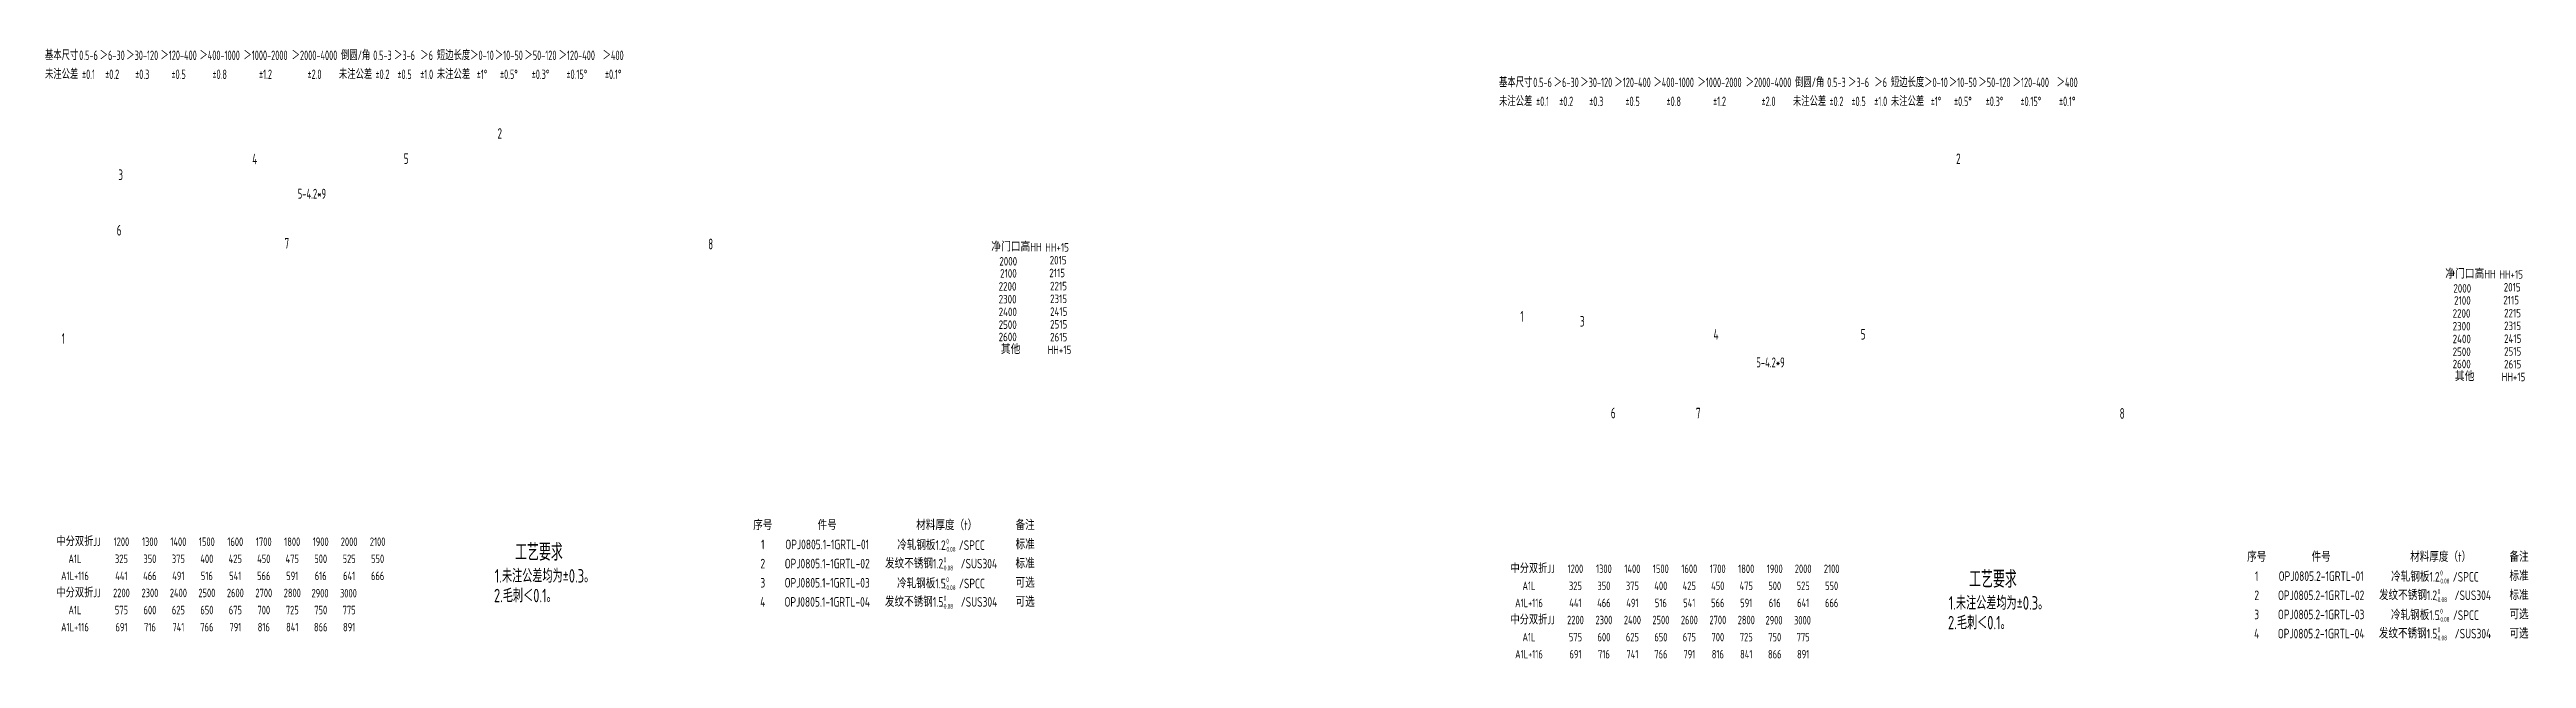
# Model space of a CAD drawing. Header units: inches. Extents: x 14216 to 120088, y -28687 to 23559.
# Drawn here: x 109618 to 116601, y 8305 to 10022 of the extents above; entities that cross this region are included whole.
import ezdxf
from ezdxf.enums import TextEntityAlignment as Align

# ---------------------------------------------------------------- set-up
doc = ezdxf.new("R2010")
doc.units = ezdxf.units.IN
doc.header["$LTSCALE"] = 0.3
doc.header["$MEASUREMENT"] = 0
for name, color, linetype in [('2', 2, 'Continuous'), ('2细实线', 2, 'Continuous'), ('7', 4, 'Continuous')]:
    doc.layers.add(name, color=color, linetype=linetype)
doc.layers.add('粗实线', color=7, linetype='Continuous', lineweight=30)
doc.styles.add('HZ', font='isocp2.shx', dxfattribs={"width": 0.7, "bigfont": 'hztxt.shx'})

msp = doc.modelspace()

# ---------------------------------------------------------------- texts
at = {"layer": '2', "color": 4, "style": 'HZ', "width": 0.7}
for s, p in [('2', (110880.6, 9770.3)), ('4', (110189.3, 9698.4)), ('5', (110616.5, 9699.5)), ('2', (114992.7, 9698.9)), ('3', (109811.7, 9653.8)), ('6', (109807.2, 9497.5)), ('7', (110280.2, 9460.9)), ('8', (111474.6, 9458.6)), ('1', (109652.1, 9192.3)), ('1', (113764.2, 9254.8)), ('3', (113932.3, 9240.9)), ('4', (114309, 9204.1)), ('5', (114724, 9204.5)), ('6', (114019.5, 8982.3)), ('7', (114259.1, 8981.9)), ('8', (115453.9, 8981.2))]:
    msp.add_text(s, height=30, dxfattribs=at).set_placement(p)
at = {"layer": '2', "style": 'HZ', "width": 0.8}
for s, p in [('序号', (111628.6, 8680.8)), ('件号', (111810.3, 8680.8)), ('材料厚度（t）', (112147.2, 8680.8)), ('备注', (112368.2, 8680.8)), ('1', (111628.6, 8626.8)), ('OPJ0805.1-1GRTL-01', (111810.3, 8626.8)), ('发纹不锈钢1.2    /SUS304 ', (112137.5, 8572.8)), ('冷轧钢板1.2   /SPCC', (112131, 8624.8)), ('标准', (112368.2, 8626.8)), ('标准', (112368.2, 8572.8)), ('序号', (115840.3, 8591.5)), ('件号', (116022, 8591.5)), ('材料厚度（t）', (116358.9, 8591.5)), ('备注', (116579.9, 8591.5)), ('3', (111628.6, 8518.8)), ('2', (111628.6, 8572.8)), ('OPJ0805.1-1GRTL-03', (111810.3, 8518.8)), ('OPJ0805.1-1GRTL-02', (111810.3, 8572.8)), ('冷轧钢板1.5   /SPCC', (112131, 8516.8)), ('可选', (112368.2, 8518.8)), ('1', (115840.3, 8537.5)), ('OPJ0805.2-1GRTL-01', (116022, 8537.5)), ('冷轧钢板1.2   /SPCC', (116342.7, 8535.5)), ('标准', (116579.9, 8537.5)), ('4', (111628.6, 8464.8)), ('OPJ0805.1-1GRTL-04', (111810.3, 8464.8)), ('发纹不锈钢1.5    /SUS304 ', (112137.5, 8464.8)), ('可选', (112368.2, 8464.8)), ('2', (115840.3, 8483.5)), ('OPJ0805.2-1GRTL-02', (116022, 8483.5)), ('发纹不锈钢1.2    /SUS304 ', (116349.2, 8483.5)), ('标准', (116579.9, 8483.5)), ('4', (115840.3, 8375.5)), ('3', (115840.3, 8429.5)), ('OPJ0805.2-1GRTL-04', (116022, 8375.5)), ('OPJ0805.2-1GRTL-03', (116022, 8429.5)), ('发纹不锈钢1.5    /SUS304 ', (116349.2, 8375.5)), ('冷轧钢板1.5   /SPCC', (116342.7, 8427.5)), ('可选', (116579.9, 8429.5)), ('可选', (116579.9, 8375.5))]:
    msp.add_text(s, height=27, dxfattribs=at).set_placement(p, align=Align.MIDDLE_CENTER)
at = {"layer": '2', "color": 6, "style": 'HZ', "width": 0.75}
for s, p in [('1.未注公差均为±0.3。', (110873, 8519.2)), ('2.毛刺＜0.1。', (110870.8, 8463.8)), ('1.未注公差均为±0.3。', (114972.1, 8442.9)), ('2.毛刺＜0.1。', (114970, 8387.5))]:
    msp.add_text(s, height=38, dxfattribs=at).set_placement(p)
at = {"layer": '2', "color": 6, "char_height": 28, "attachment_point": 5, "style": 'HZ'}
for insert in [(110357.4, 9615.4), (114469.5, 9139.9)]:
    msp.add_mtext('\\A1;5-4.2*9', dxfattribs=dict(at, insert=insert))
at = {"layer": '2', "char_height": 13.73, "attachment_point": 1, "style": 'HZ'}
for insert in [(112131.9, 8590.2), (112139.1, 8642.7), (112139.1, 8534.7), (116350.8, 8553.4), (112131.9, 8482.2), (116343.6, 8500.9), (116343.6, 8392.9), (116350.8, 8445.4)]:
    msp.add_mtext(' 0\\P-0.08', dxfattribs=dict(at, insert=insert))
at = {"layer": '2细实线', "linetype": 'ByBlock', "style": 'HZ', "width": 0.65}
for s, p in [('基本尺寸', (109652, 10005.6)), ('0.5-6', (109727.7, 10005.6)), ('＞6-30', (109794.5, 10005.6)), ('＞30-120', (109879.2, 10005.6)), ('＞120-400', (109981.7, 10005.6)), ('＞400-1000', (110097.5, 10005.6)), ('＞1000-2000', (110226.7, 10005.6)), ('＞2000-4000', (110364.8, 10005.6)), ('倒圆/角', (110480.6, 10005.6)), ('0.5-3', (110556.4, 10005.6)), ('＞3-6', (110618.7, 10005.6)), ('＞6', (110681.1, 10005.6)), ('短边长度', (110756.8, 10005.6)), ('＞0-10', (110837, 10005.6)), ('＞10-50', (110912.8, 10005.6)), ('＞50-120', (111001.9, 10005.6)), ('＞120-400', (111104.3, 10005.6)), ('＞400', (111206.8, 10005.6)), ('未注公差', (109652, 9952.1)), ('%%p0.1', (109727.7, 9952.1)), ('%%p0.2', (109794.5, 9952.1)), ('%%p0.3', (109879.2, 9952.1)), ('%%p0.5', (109981.7, 9952.1)), ('%%p0.8', (110097.5, 9952.1)), ('%%p1.2', (110226.7, 9952.1)), ('%%p2.0', (110364.8, 9952.1)), ('未注公差', (110480.6, 9952.1)), ('%%p0.2', (110556.4, 9952.1)), ('%%p0.5', (110618.7, 9952.1)), ('%%p1.0', (110681.1, 9952.1)), ('未注公差', (110756.8, 9952.1)), ('%%p1%%d', (110837, 9952.1)), ('%%p0.5%%d', (110912.8, 9952.1)), ('%%p0.3%%d', (111001.9, 9952.1)), ('%%p0.15%%d', (111104.3, 9952.1)), ('%%p0.1%%d', (111206.8, 9952.1)), ('基本尺寸', (113751.2, 9929.3)), ('0.5-6', (113826.9, 9929.3)), ('＞6-30', (113893.7, 9929.3)), ('＞30-120', (113978.4, 9929.3)), ('＞120-400', (114080.8, 9929.3)), ('＞400-1000', (114196.7, 9929.3)), ('＞1000-2000', (114325.9, 9929.3)), ('＞2000-4000', (114464, 9929.3)), ('倒圆/角', (114579.8, 9929.3)), ('0.5-3', (114655.5, 9929.3)), ('＞3-6', (114717.9, 9929.3)), ('＞6', (114780.3, 9929.3)), ('短边长度', (114856, 9929.3)), ('＞0-10', (114936.2, 9929.3)), ('＞10-50', (115011.9, 9929.3)), ('＞50-120', (115101, 9929.3)), ('＞120-400', (115203.5, 9929.3)), ('＞400', (115306, 9929.3)), ('未注公差', (113751.2, 9875.8)), ('%%p0.1', (113826.9, 9875.8)), ('%%p0.2', (113893.7, 9875.8)), ('%%p0.3', (113978.4, 9875.8)), ('%%p0.5', (114080.8, 9875.8)), ('%%p0.8', (114196.7, 9875.8)), ('%%p1.2', (114325.9, 9875.8)), ('%%p2.0', (114464, 9875.8)), ('未注公差', (114579.8, 9875.8)), ('%%p0.2', (114655.5, 9875.8)), ('%%p0.5', (114717.9, 9875.8)), ('%%p1.0', (114780.3, 9875.8)), ('未注公差', (114856, 9875.8)), ('%%p1%%d', (114936.2, 9875.8)), ('%%p0.5%%d', (115011.9, 9875.8)), ('%%p0.3%%d', (115101, 9875.8)), ('%%p0.15%%d', (115203.5, 9875.8)), ('%%p0.1%%d', (115306, 9875.8))]:
    msp.add_text(s, height=26.73, dxfattribs=at).set_placement(p, align=Align.MIDDLE_CENTER)
at = {"layer": '2细实线', "style": 'HZ', "width": 0.8}
for s, p in [('中分双折JJ', (109699.8, 8634.5)), ('A1L', (109689.4, 8586.4)), ('1200', (109820.5, 8634.5)), ('325', (109820.5, 8586.4)), ('1300', (109900.7, 8634.5)), ('350', (109900.7, 8586.4)), ('1400', (109981, 8634.5)), ('375', (109981, 8586.4)), ('1500', (110061.3, 8634.5)), ('400', (110061.3, 8586.4)), ('1600', (110141.5, 8634.5)), ('425', (110141.5, 8586.4)), ('1700', (110221.8, 8634.5)), ('450', (110221.8, 8586.4)), ('1800', (110302, 8634.5)), ('475', (110302, 8586.4)), ('1900', (110382.3, 8634.5)), ('500', (110382.3, 8586.4)), ('2000', (110462.5, 8634.5)), ('525', (110462.5, 8586.4)), ('2100', (110542.8, 8634.5)), ('550', (110542.8, 8586.4)), ('A1L+116', (109689.4, 8538.2)), ('441', (109820.5, 8538.2)), ('466', (109900.7, 8538.2)), ('491', (109981, 8538.2)), ('516', (110061.3, 8538.2)), ('541', (110141.5, 8538.2)), ('566', (110221.8, 8538.2)), ('591', (110302, 8538.2)), ('616', (110382.3, 8538.2)), ('641', (110462.5, 8538.2)), ('666', (110542.8, 8538.2)), ('中分双折JJ', (113799, 8558.2)), ('A1L', (113788.6, 8510.1)), ('1200', (113919.6, 8558.2)), ('325', (113919.6, 8510.1)), ('1300', (113999.9, 8558.2)), ('350', (113999.9, 8510.1)), ('1400', (114080.2, 8558.2)), ('375', (114080.2, 8510.1)), ('1500', (114160.4, 8558.2)), ('400', (114160.4, 8510.1)), ('1600', (114240.7, 8558.2)), ('425', (114240.7, 8510.1)), ('1700', (114320.9, 8558.2)), ('450', (114320.9, 8510.1)), ('1800', (114401.2, 8558.2)), ('475', (114401.2, 8510.1)), ('1900', (114481.5, 8558.2)), ('500', (114481.5, 8510.1)), ('2000', (114561.7, 8558.2)), ('525', (114561.7, 8510.1)), ('2100', (114642, 8558.2)), ('550', (114642, 8510.1)), ('中分双折JJ', (109699.8, 8490.1)), ('A1L', (109689.4, 8441.9)), ('2200', (109820.6, 8490.1)), ('575', (109820.6, 8441.9)), ('2300', (109900.9, 8490.1)), ('600', (109900.9, 8441.9)), ('2400', (109981.1, 8490.1)), ('625', (109981.1, 8441.9)), ('2500', (110061.4, 8490.1)), ('650', (110061.4, 8441.9)), ('2600', (110141.7, 8490.1)), ('675', (110141.7, 8441.9)), ('2700', (110221.9, 8490.1)), ('700', (110221.9, 8441.9)), ('2800', (110302.2, 8490.1)), ('725', (110302.2, 8441.9)), ('2900', (110380.4, 8489.4)), ('750', (110382.4, 8441.9)), ('3000', (110460.5, 8489.4)), ('775', (110462.5, 8441.9)), ('A1L+116', (113788.6, 8461.9)), ('441', (113919.6, 8461.9)), ('466', (113999.9, 8461.9)), ('491', (114080.2, 8461.9)), ('516', (114160.4, 8461.9)), ('541', (114240.7, 8461.9)), ('566', (114320.9, 8461.9)), ('591', (114401.2, 8461.9)), ('616', (114481.5, 8461.9)), ('641', (114561.7, 8461.9)), ('666', (114642, 8461.9)), ('A1L+116', (109689.4, 8393.8)), ('691', (109820.6, 8393.8)), ('716', (109900.9, 8393.8)), ('741', (109981.1, 8393.8)), ('766', (110061.4, 8393.8)), ('791', (110141.7, 8393.8)), ('816', (110221.9, 8393.8)), ('841', (110302.2, 8393.8)), ('866', (110382.4, 8393.8)), ('891', (110462.5, 8393.8)), ('中分双折JJ', (113799, 8413.8)), ('2200', (113919.8, 8413.8)), ('2300', (114000, 8413.8)), ('2400', (114080.3, 8413.8)), ('2500', (114160.6, 8413.8)), ('2600', (114240.8, 8413.8)), ('2700', (114321.1, 8413.8)), ('2800', (114401.3, 8413.8)), ('2900', (114479.5, 8413.1)), ('3000', (114559.7, 8413.1)), ('A1L+116', (113788.6, 8317.5)), ('A1L', (113788.6, 8365.6)), ('575', (113919.8, 8365.6)), ('691', (113919.8, 8317.5)), ('600', (114000, 8365.6)), ('716', (114000, 8317.5)), ('625', (114080.3, 8365.6)), ('741', (114080.3, 8317.5)), ('766', (114160.6, 8317.5)), ('650', (114160.6, 8365.6)), ('675', (114240.8, 8365.6)), ('791', (114240.8, 8317.5)), ('700', (114321.1, 8365.6)), ('816', (114321.1, 8317.5)), ('725', (114401.3, 8365.6)), ('841', (114401.3, 8317.5)), ('866', (114481.6, 8317.5)), ('750', (114481.6, 8365.6)), ('775', (114561.7, 8365.6)), ('891', (114561.7, 8317.5))]:
    msp.add_text(s, height=24, dxfattribs=at).set_placement(p, align=Align.MIDDLE_CENTER)
at = {"layer": '7', "color": 2, "style": 'HZ', "width": 0.85}
for s, p in [('净门口高HH', (112272.7, 9453)), ('2000', (112295.5, 9412.9)), ('HH+15', (112424.9, 9452.1)), ('2015', (112437.5, 9416.1)), ('2200', (112293.6, 9342.3)), ('2100', (112297.7, 9378.9)), ('2115', (112436.4, 9380.1)), ('2215', (112438.6, 9343.2)), ('净门口高HH', (116371.9, 9376.7)), ('2000', (116394.7, 9336.6)), ('HH+15', (116524.1, 9375.8)), ('2015', (116536.7, 9339.8)), ('2300', (112293.6, 9306.3)), ('2400', (112293.6, 9270.3)), ('2315', (112438.6, 9307.2)), ('2415', (112438.6, 9271.2)), ('2200', (116392.7, 9266)), ('2100', (116396.8, 9302.5)), ('2115', (116535.6, 9303.7)), ('2215', (116537.7, 9266.9)), ('2500', (112293.6, 9234.3)), ('2600', (112293.6, 9199.7)), ('2515', (112438.6, 9235.2)), ('2615', (112438.6, 9199.2)), ('2300', (116392.7, 9230)), ('2400', (116392.7, 9194)), ('2315', (116537.7, 9230.9)), ('2415', (116537.7, 9194.9)), ('其他', (112299.9, 9164)), ('HH+15', (112431.6, 9163.2)), ('2500', (116392.7, 9158)), ('2515', (116537.7, 9158.9)), ('2600', (116392.7, 9123.4)), ('其他', (116399.1, 9087.7)), ('HH+15', (116530.8, 9086.9)), ('2615', (116537.7, 9122.9))]:
    msp.add_text(s, height=24, dxfattribs=at).set_placement(p)
at = {"layer": '粗实线', "color": 3, "linetype": 'Continuous', "lineweight": -3, "style": 'HZ', "width": 0.7}
for p in [(110930.4, 8581.1), (115029.5, 8504.8)]:
    msp.add_text('工艺要求', height=48, dxfattribs=at).set_placement(p)

doc.saveas('drawing.dxf')
